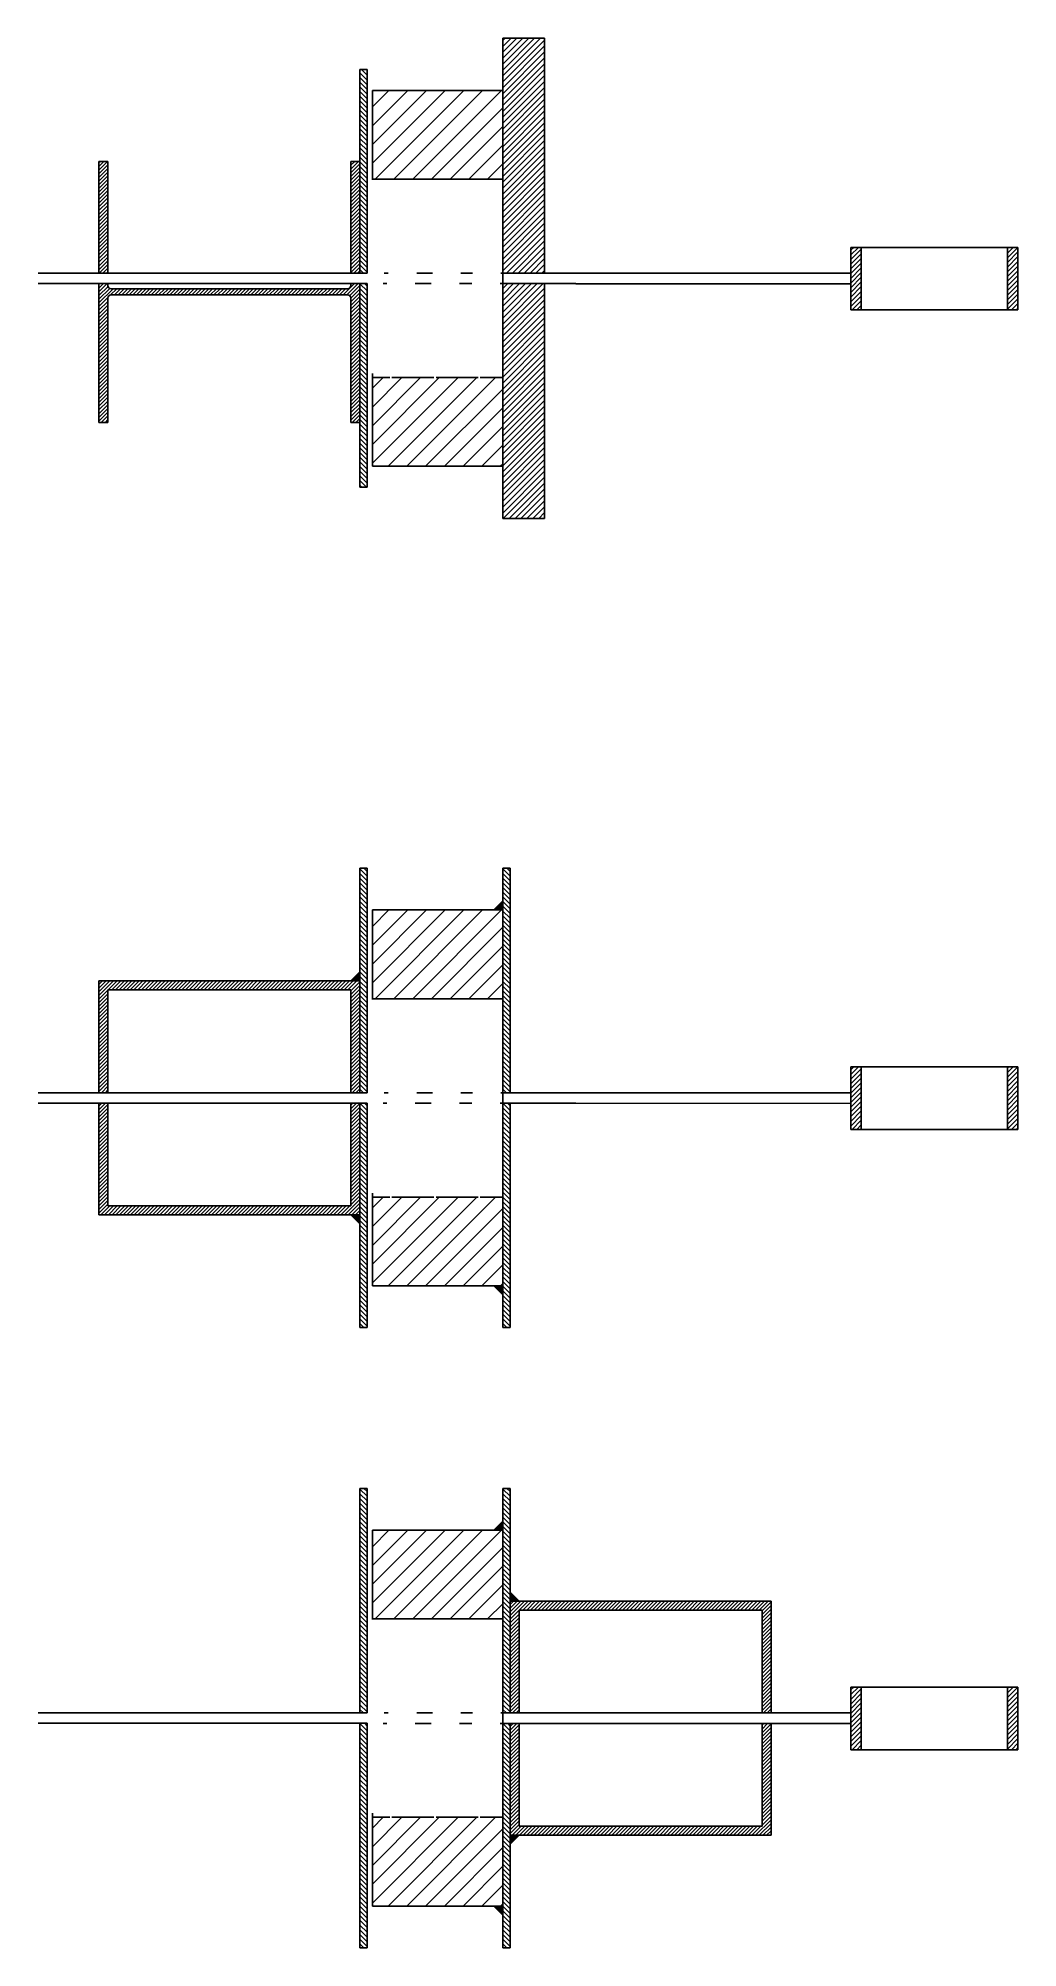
# Model space of a CAD drawing. Header units: millimetres. Extents: x 746 to 16552, y -884 to 8132.
# Drawn here: x 10163 to 11102, y -884 to 945 of the extents above; entities that cross this region are included whole.
import ezdxf

# ---------------------------------------------------------------- set-up
doc = ezdxf.new("R2010")
doc.units = ezdxf.units.MM
doc.layers.add('AM_8', color=1, linetype='Continuous', lineweight=25)
pattern_1 = [(135, (0, -4133.51), (-2.245064, -2.245064), [])]
pattern_2 = [(45, (0, -4133.51), (-2.245064, 2.245064), [])]
pattern_3 = [(45, (-427, -2195.4904), (-1.76776695, 1.76776695), [])]
pattern_4 = [(135, (137, -4133.51), (-2.245064, -2.245064), [])]
pattern_5 = [(135, (0, -4727.4647), (-2.245064, -2.245064), [])]
pattern_6 = [(45, (0, -4727.4647), (-2.245064, 2.245064), [])]
pattern_7 = [(45, (-33, -2789.445), (-1.76776695, 1.76776695), [])]
pattern_8 = [(135, (137, -4727.4647), (-2.245064, -2.245064), [])]
pattern_9 = [(135, (0, -3348.5997), (-2.245064, -2.245064), [])]
pattern_10 = [(45, (0, -3348.5997), (-2.245064, 2.245064), [])]
pattern_11 = [(45, (-427, -1995.4417), (-1.76776695, 1.76776695), [])]
pattern_12 = [(45, (0, -1995.4417), (-2.8284271, 2.8284271), [])]

msp = doc.modelspace()

# ---------------------------------------------------------------- hatches: boundary and pattern name
h = msp.add_hatch()
h.set_pattern_fill('ANSI31', color=256, angle=90)
h.set_pattern_definition(pattern_9)
h.paths.add_polyline_path([(10471.737, 719.823), (10478.737, 719.823), (10478.737, 914.823), (10471.737, 914.823)])
h = msp.add_hatch()
h.set_pattern_fill('ANSI31', color=256, scale=4, style=0)
h.set_pattern_definition([(45, (-30, -3348.6), (-8.980256, 8.980256), [])])
edge = h.paths.add_edge_path(flags=0)
edge.add_arc((10543.737, 633.288), 13.5, -94.151925, -85.848075, ccw=False)
edge.add_line((10542.76, 619.823), (10502.307, 619.823))
edge.add_arc((10501.33, 633.288), 13.5, -94.151925, -85.848075, ccw=False)
edge.add_line((10500.353, 619.823), (10483.737, 619.823))
edge.add_line((10483.737, 619.823), (10483.737, 534.823))
edge.add_line((10483.737, 534.823), (10608.737, 534.823))
edge.add_line((10608.737, 534.823), (10608.737, 619.823))
edge.add_line((10608.737, 619.823), (10587.121, 619.823))
edge.add_arc((10586.144, 633.288), 13.5, -94.151925, -85.848075, ccw=False)
edge.add_line((10585.166, 619.823), (10544.714, 619.823))
h.paths.add_polyline_path([(10483.737, 894.823), (10483.737, 809.823), (10608.737, 809.823), (10608.737, 894.823)], flags=0)
edge = h.paths.add_edge_path(flags=0)
edge.add_arc((10586.144, 633.288), 13.5, -94.151925, -85.848075, ccw=False)
edge.add_line((10587.121, 619.823), (10585.166, 619.823))
edge = h.paths.add_edge_path(flags=0)
edge.add_arc((10501.33, 633.288), 13.5, -94.151925, -85.848075, ccw=False)
edge.add_line((10502.307, 619.823), (10500.353, 619.823))
edge = h.paths.add_edge_path(flags=0)
edge.add_arc((10543.737, 633.288), 13.5, -94.151925, -85.848075, ccw=False)
edge.add_line((10544.714, 619.823), (10542.76, 619.823))
edge = h.paths.add_edge_path(flags=0)
edge.add_arc((10586.144, 633.288), 13.5, -94.151925, -85.848075, ccw=False)
edge.add_line((10587.121, 619.823), (10585.166, 619.823))
edge = h.paths.add_edge_path(flags=0)
edge.add_arc((10501.33, 633.288), 13.5, -94.151925, -85.848075, ccw=False)
edge.add_line((10502.307, 619.823), (10500.353, 619.823))
edge = h.paths.add_edge_path(flags=0)
edge.add_arc((10543.737, 633.288), 13.5, -94.151925, -85.848075, ccw=False)
edge.add_line((10544.714, 619.823), (10542.76, 619.823))
h = msp.add_hatch()
h.set_pattern_fill('ANSI31', color=256)
h.set_pattern_definition(pattern_10)
h.paths.add_polyline_path([(10952.301, 744.453), (10942.301, 744.453), (10942.301, 725.614), (10942.301, 719.823), (10942.296, 709.61), (10942.258, 709.61), (10942.301, 704.823), (10942.301, 684.521), (10952.301, 684.521)])
h = msp.add_hatch()
h.set_pattern_fill('ANSI31', color=256)
h.set_pattern_definition(pattern_10)
h.paths.add_polyline_path([(11102.278, 744.453), (11092.278, 744.453), (11092.278, 684.521), (11102.278, 684.521)])
h = msp.add_hatch()
h.set_pattern_fill('ANSI31', color=256, angle=90)
h.set_pattern_definition(pattern_9)
h.paths.add_polyline_path([(10478.737, 709.823), (10471.737, 709.823), (10471.737, 514.823), (10478.737, 514.823)])
h = msp.add_hatch()
h.set_pattern_fill('ANSI31', color=256, angle=90)
h.set_pattern_definition(pattern_1)
h.paths.add_polyline_path([(10471.737, -65.087), (10478.737, -65.087), (10478.737, 149.913), (10471.737, 149.913)])
h = msp.add_hatch()
h.set_pattern_fill('ANSI31', color=256, angle=90)
h.set_pattern_definition(pattern_4)
h.paths.add_polyline_path([(10608.737, -65.087), (10615.737, -65.087), (10615.737, 149.913), (10608.737, 149.913)])
h = msp.add_hatch()
h.set_pattern_fill('ANSI31', color=256, scale=4, style=0)
h.set_pattern_definition([(45, (-30, -4133.51), (-8.980256, 8.980256), [])])
edge = h.paths.add_edge_path(flags=0)
edge.add_arc((10543.737, -151.622), 13.5, -94.151925, -85.848075, ccw=False)
edge.add_line((10542.76, -165.087), (10502.307, -165.087))
edge.add_arc((10501.33, -151.622), 13.5, -94.151925, -85.848075, ccw=False)
edge.add_line((10500.353, -165.087), (10483.737, -165.087))
edge.add_line((10483.737, -165.087), (10483.737, -250.087))
edge.add_line((10483.737, -250.087), (10608.737, -250.087))
edge.add_line((10608.737, -250.087), (10608.737, -165.087))
edge.add_line((10608.737, -165.087), (10587.121, -165.087))
edge.add_arc((10586.144, -151.622), 13.5, -94.151925, -85.848075, ccw=False)
edge.add_line((10585.166, -165.087), (10544.714, -165.087))
h.paths.add_polyline_path([(10483.737, 109.913), (10483.737, 24.913), (10608.737, 24.913), (10608.737, 109.913)], flags=0)
edge = h.paths.add_edge_path(flags=0)
edge.add_arc((10586.144, -151.622), 13.5, -94.151925, -85.848075, ccw=False)
edge.add_line((10587.121, -165.087), (10585.166, -165.087))
edge = h.paths.add_edge_path(flags=0)
edge.add_arc((10501.33, -151.622), 13.5, -94.151925, -85.848075, ccw=False)
edge.add_line((10502.307, -165.087), (10500.353, -165.087))
edge = h.paths.add_edge_path(flags=0)
edge.add_arc((10543.737, -151.622), 13.5, -94.151925, -85.848075, ccw=False)
edge.add_line((10544.714, -165.087), (10542.76, -165.087))
edge = h.paths.add_edge_path(flags=0)
edge.add_arc((10586.144, -151.622), 13.5, -94.151925, -85.848075, ccw=False)
edge.add_line((10587.121, -165.087), (10585.166, -165.087))
edge = h.paths.add_edge_path(flags=0)
edge.add_arc((10501.33, -151.622), 13.5, -94.151925, -85.848075, ccw=False)
edge.add_line((10502.307, -165.087), (10500.353, -165.087))
edge = h.paths.add_edge_path(flags=0)
edge.add_arc((10543.737, -151.622), 13.5, -94.151925, -85.848075, ccw=False)
edge.add_line((10544.714, -165.087), (10542.76, -165.087))
h = msp.add_hatch()
h.set_pattern_fill('ANSI31', color=256)
h.set_pattern_definition(pattern_2)
h.paths.add_polyline_path([(10952.301, -40.457), (10942.301, -40.457), (10942.301, -59.296), (10942.301, -65.087), (10942.296, -75.3), (10942.258, -75.3), (10942.301, -80.087), (10942.301, -100.389), (10952.301, -100.389)])
h = msp.add_hatch()
h.set_pattern_fill('ANSI31', color=256)
h.set_pattern_definition(pattern_2)
h.paths.add_polyline_path([(11102.278, -40.457), (11092.278, -40.457), (11092.278, -100.389), (11102.278, -100.389)])
h = msp.add_hatch()
h.set_pattern_fill('ANSI31', color=256, angle=90)
h.set_pattern_definition(pattern_1)
h.paths.add_polyline_path([(10478.737, -75.087), (10471.737, -75.087), (10471.737, -290.087), (10478.737, -290.087)])
h = msp.add_hatch()
h.set_pattern_fill('ANSI31', color=256, angle=90)
h.set_pattern_definition(pattern_4)
h.paths.add_polyline_path([(10615.737, -75.087), (10608.737, -75.087), (10608.737, -290.087), (10615.737, -290.087)])
h = msp.add_hatch()
h.set_pattern_fill('ANSI31', color=256, angle=90)
h.set_pattern_definition(pattern_5)
h.paths.add_polyline_path([(10471.737, -659.042), (10478.737, -659.042), (10478.737, -444.042), (10471.737, -444.042)])
h = msp.add_hatch()
h.set_pattern_fill('ANSI31', color=256, angle=90)
h.set_pattern_definition(pattern_8)
h.paths.add_polyline_path([(10608.737, -659.042), (10615.737, -659.042), (10615.737, -444.042), (10608.737, -444.042)])
h = msp.add_hatch()
h.set_pattern_fill('ANSI31', color=256, scale=4, style=0)
h.set_pattern_definition([(45, (-30, -4727.465), (-8.980256, 8.980256), [])])
edge = h.paths.add_edge_path(flags=0)
edge.add_arc((10543.737, -745.577), 13.5, -94.151925, -85.848075, ccw=False)
edge.add_line((10542.76, -759.042), (10502.307, -759.042))
edge.add_arc((10501.33, -745.577), 13.5, -94.151925, -85.848075, ccw=False)
edge.add_line((10500.353, -759.042), (10483.737, -759.042))
edge.add_line((10483.737, -759.042), (10483.737, -844.042))
edge.add_line((10483.737, -844.042), (10608.737, -844.042))
edge.add_line((10608.737, -844.042), (10608.737, -759.042))
edge.add_line((10608.737, -759.042), (10587.121, -759.042))
edge.add_arc((10586.144, -745.577), 13.5, -94.151925, -85.848075, ccw=False)
edge.add_line((10585.166, -759.042), (10544.714, -759.042))
h.paths.add_polyline_path([(10483.737, -484.042), (10483.737, -569.042), (10608.737, -569.042), (10608.737, -484.042)], flags=0)
edge = h.paths.add_edge_path(flags=0)
edge.add_arc((10586.144, -745.577), 13.5, -94.151925, -85.848075, ccw=False)
edge.add_line((10587.121, -759.042), (10585.166, -759.042))
edge = h.paths.add_edge_path(flags=0)
edge.add_arc((10501.33, -745.577), 13.5, -94.151925, -85.848075, ccw=False)
edge.add_line((10502.307, -759.042), (10500.353, -759.042))
edge = h.paths.add_edge_path(flags=0)
edge.add_arc((10543.737, -745.577), 13.5, -94.151925, -85.848075, ccw=False)
edge.add_line((10544.714, -759.042), (10542.76, -759.042))
edge = h.paths.add_edge_path(flags=0)
edge.add_arc((10586.144, -745.577), 13.5, -94.151925, -85.848075, ccw=False)
edge.add_line((10587.121, -759.042), (10585.166, -759.042))
edge = h.paths.add_edge_path(flags=0)
edge.add_arc((10501.33, -745.577), 13.5, -94.151925, -85.848075, ccw=False)
edge.add_line((10502.307, -759.042), (10500.353, -759.042))
edge = h.paths.add_edge_path(flags=0)
edge.add_arc((10543.737, -745.577), 13.5, -94.151925, -85.848075, ccw=False)
edge.add_line((10544.714, -759.042), (10542.76, -759.042))
h = msp.add_hatch()
h.set_pattern_fill('ANSI31', color=256)
h.set_pattern_definition(pattern_6)
h.paths.add_polyline_path([(10952.301, -634.412), (10942.301, -634.412), (10942.301, -653.251), (10942.301, -659.042), (10942.296, -669.255), (10942.258, -669.255), (10942.301, -674.042), (10942.301, -694.344), (10952.301, -694.344)])
h = msp.add_hatch()
h.set_pattern_fill('ANSI31', color=256)
h.set_pattern_definition(pattern_6)
h.paths.add_polyline_path([(11102.278, -634.412), (11092.278, -634.412), (11092.278, -694.344), (11102.278, -694.344)])
h = msp.add_hatch()
h.set_pattern_fill('ANSI31', color=256, angle=90)
h.set_pattern_definition(pattern_5)
h.paths.add_polyline_path([(10478.737, -669.042), (10471.737, -669.042), (10471.737, -884.042), (10478.737, -884.042)])
h = msp.add_hatch()
h.set_pattern_fill('ANSI31', color=256, angle=90)
h.set_pattern_definition(pattern_8)
h.paths.add_polyline_path([(10615.737, -669.042), (10608.737, -669.042), (10608.737, -884.042), (10615.737, -884.042)])
at = {"layer": 'AM_8'}
h = msp.add_hatch(dxfattribs=at)
h.set_pattern_fill('_U', color=0, scale=4, angle=45, style=0, pattern_type=0)
h.set_pattern_definition(pattern_12)
h.paths.add_polyline_path([(10648.737, 719.823), (10648.737, 944.823), (10608.737, 944.823), (10608.737, 809.823), (10608.737, 806.309), (10608.737, 719.823)])
at = {"layer": 'AM_8', "true_color": 0xf1eb1f}
h = msp.add_hatch(dxfattribs=at)
h.set_pattern_fill('_U', color=2, scale=2.5, angle=45, style=0, pattern_type=0)
h.set_pattern_definition(pattern_11)
h.paths.add_polyline_path([(10230.337, 719.823), (10230.337, 826.84), (10221.737, 826.84), (10221.737, 719.823)])
h = msp.add_hatch(dxfattribs=at)
h.set_pattern_fill('_U', color=2, scale=2.5, angle=45, style=0, pattern_type=0)
h.set_pattern_definition(pattern_11)
h.paths.add_polyline_path([(10463.137, 826.84), (10463.137, 719.823), (10471.737, 719.823), (10471.737, 826.84)])
h = msp.add_hatch(dxfattribs=at)
h.set_pattern_fill('_U', color=2, scale=2.5, angle=45, style=0, pattern_type=0)
h.set_pattern_definition(pattern_11)
edge = h.paths.add_edge_path()
edge.add_arc((10460.137, 695.94), 3, 0, 90, ccw=False)
edge.add_line((10463.137, 695.94), (10463.137, 576.84))
edge.add_line((10463.137, 576.84), (10471.737, 576.84))
edge.add_line((10471.737, 576.84), (10471.737, 709.629))
edge.add_line((10471.737, 709.629), (10463.137, 709.632))
edge.add_line((10463.137, 709.632), (10463.137, 707.74))
edge.add_arc((10460.137, 707.74), 3, -90, 0, ccw=False)
edge.add_line((10460.137, 704.74), (10233.337, 704.74))
edge.add_arc((10233.337, 707.74), 3, 180, 270, ccw=False)
edge.add_line((10230.337, 707.74), (10230.337, 709.74))
edge.add_line((10230.337, 709.74), (10221.737, 709.74))
edge.add_line((10221.737, 709.74), (10221.737, 576.84))
edge.add_line((10221.737, 576.84), (10230.337, 576.84))
edge.add_line((10230.337, 576.84), (10230.337, 695.94))
edge.add_arc((10233.337, 695.94), 3, 90, 180, ccw=False)
edge.add_line((10233.337, 698.94), (10460.137, 698.94))
at = {"layer": 'AM_8'}
h = msp.add_hatch(dxfattribs=at)
h.set_pattern_fill('_U', color=0, scale=4, angle=45, style=0, pattern_type=0)
h.set_pattern_definition(pattern_12)
h.paths.add_polyline_path([(10648.737, 484.823), (10648.737, 709.74), (10638.737, 709.74), (10608.737, 709.753), (10608.737, 484.823)])
for points in [[(10608.737, 118.513), (10600.137, 109.913), (10608.737, 109.913)], [(10471.737, 50.529), (10463.137, 41.929), (10471.737, 41.929)], [(10471.737, -190.774), (10463.137, -182.174), (10471.737, -182.174)], [(10608.737, -258.758), (10600.137, -250.158), (10608.737, -250.158)], [(10608.737, -475.442), (10600.137, -484.042), (10608.737, -484.042)], [(10615.737, -552.025), (10624.337, -552.025), (10615.737, -543.425)], [(10615.737, -776.129), (10624.337, -776.129), (10615.737, -784.729)], [(10608.737, -852.712), (10600.137, -844.112), (10608.737, -844.112)]]:
    msp.add_hatch(color=0, dxfattribs=at).paths.add_polyline_path(points)
at = {"layer": 'AM_8', "true_color": 0xf1eb1f}
h = msp.add_hatch(dxfattribs=at)
h.set_pattern_fill('_U', color=2, scale=2.5, angle=45, style=0, pattern_type=0)
h.set_pattern_definition(pattern_3)
h.paths.add_polyline_path([(10463.137, -65.087), (10471.737, -65.087), (10471.737, 41.929), (10221.737, 41.929), (10221.737, -65.087), (10230.337, -65.087), (10230.337, 33.329), (10463.137, 33.329)])
h = msp.add_hatch(dxfattribs=at)
h.set_pattern_fill('_U', color=2, scale=2.5, angle=45, style=0, pattern_type=0)
h.set_pattern_definition(pattern_3)
h.paths.add_polyline_path([(10463.137, -75.158), (10471.737, -75.158), (10471.737, -182.174), (10221.737, -182.174), (10221.737, -75.158), (10230.337, -75.158), (10230.337, -173.574), (10463.137, -173.574)])
h = msp.add_hatch(dxfattribs=at)
h.set_pattern_fill('_U', color=2, scale=2.5, angle=45, style=0, pattern_type=0)
h.set_pattern_definition(pattern_7)
h.paths.add_polyline_path([(10857.137, -659.042), (10865.737, -659.042), (10865.737, -552.025), (10615.737, -552.025), (10615.737, -659.042), (10624.337, -659.042), (10624.337, -560.625), (10857.137, -560.625)])
h = msp.add_hatch(dxfattribs=at)
h.set_pattern_fill('_U', color=2, scale=2.5, angle=45, style=0, pattern_type=0)
h.set_pattern_definition(pattern_7)
h.paths.add_polyline_path([(10857.137, -669.112), (10865.737, -669.112), (10865.737, -776.129), (10615.737, -776.129), (10615.737, -669.112), (10624.337, -669.112), (10624.337, -767.529), (10857.137, -767.529)])

# ---------------------------------------------------------------- linework, layer by layer
for p, q in [((10608.737, 894.823), (10608.737, 944.823)), ((10608.737, 944.823), (10648.737, 944.823)), ((10648.737, 944.823), (10648.737, 719.823)), ((10478.737, 914.823), (10471.737, 914.823)), ((10471.737, 914.823), (10471.737, 719.823)), ((10478.737, 914.823), (10478.737, 719.823)), ((10608.737, 894.823), (10483.737, 894.823)), ((10483.737, 894.823), (10483.737, 809.167)), ((10608.737, 719.823), (10608.737, 894.823)), ((10608.737, 755.126), (10608.737, 844.455)), ((10230.337, 826.84), (10221.737, 826.84)), ((10221.737, 826.84), (10221.737, 719.823)), ((10230.337, 826.84), (10230.337, 719.823)), ((10463.137, 826.84), (10463.137, 719.823)), ((10463.137, 826.84), (10471.737, 826.84)), ((10471.737, 826.84), (10471.737, 719.823)), ((10648.737, 826.84), (10648.737, 719.823)), ((10608.737, 809.823), (10483.737, 809.823)), ((10608.737, 719.823), (10608.737, 809.823)), ((10608.737, 719.823), (10608.737, 809.823)), ((10608.737, 755.126), (10608.737, 745.126)), ((10608.737, 719.823), (10608.737, 745.126)), ((11092.301, 744.453), (10942.301, 744.453)), ((10942.301, 744.453), (10942.301, 725.614)), ((10952.301, 744.453), (10952.301, 684.521)), ((11092.278, 744.453), (11092.278, 684.521)), ((11092.278, 744.453), (11102.278, 744.453)), ((11102.278, 744.453), (11102.278, 684.521)), ((10163.457, 719.823), (10478.737, 719.823)), ((10494.975, 719.823), (10498.973, 719.823)), ((10526.201, 719.823), (10541.38, 719.823)), ((10568.607, 719.823), (10579.789, 719.823)), ((10606.882, 719.823), (10638.737, 719.823)), ((10608.737, 719.823), (10608.737, 709.753)), ((10638.737, 719.823), (10678.737, 719.823)), ((10648.737, 719.823), (10648.737, 724.823)), ((10678.737, 719.823), (10942.301, 719.823)), ((10942.301, 719.823), (10942.296, 709.61)), ((10942.301, 725.614), (10942.301, 719.823)), ((10163.457, 709.823), (10478.737, 709.823)), ((10221.737, 709.823), (10221.737, 576.84)), ((10230.337, 709.74), (10230.337, 707.74)), ((10230.337, 695.94), (10230.337, 576.84)), ((10233.337, 704.74), (10238.337, 704.74)), ((10233.337, 704.74), (10346.737, 704.74)), ((10233.337, 698.94), (10346.737, 698.94)), ((10460.137, 704.74), (10346.737, 704.74)), ((10460.137, 698.94), (10346.737, 698.94)), ((10463.137, 709.632), (10463.137, 707.74)), ((10463.137, 695.94), (10463.137, 576.84)), ((10471.737, 709.823), (10471.737, 514.823)), ((10471.737, 709.629), (10471.737, 585.44)), ((10478.737, 709.823), (10478.737, 514.823)), ((10494.142, 709.802), (10497.669, 709.8)), ((10524.895, 709.788), (10540.074, 709.782)), ((10567.3, 709.77), (10578.953, 709.765)), ((10606.045, 709.754), (10638.737, 709.74)), ((10608.737, 684.521), (10608.737, 709.753)), ((10638.737, 709.74), (10678.737, 709.74)), ((10648.737, 709.74), (10648.737, 674.521)), ((10648.737, 709.74), (10648.737, 704.74)), ((10648.737, 709.74), (10648.737, 585.44)), ((10678.737, 709.723), (10942.258, 709.61)), ((10942.301, 704.823), (10942.258, 709.61)), ((10942.301, 704.823), (10942.301, 684.521)), ((10608.737, 513.031), (10608.737, 684.521)), ((10942.301, 684.521), (11102.278, 684.521)), ((10648.737, 674.521), (10648.737, 484.823)), ((10483.737, 623.696), (10483.737, 619.823)), ((10483.737, 623.696), (10483.737, 534.823)), ((10483.737, 619.823), (10500.353, 619.823)), ((10502.307, 619.823), (10542.76, 619.823)), ((10544.714, 619.823), (10585.166, 619.823)), ((10587.121, 619.823), (10608.737, 619.823)), ((10471.737, 585.44), (10471.737, 576.84)), ((10478.877, 585.44), (10478.877, 585.44)), ((10648.737, 585.44), (10648.737, 576.84)), ((10221.737, 576.84), (10230.337, 576.84)), ((10471.737, 576.84), (10463.137, 576.84)), ((10483.737, 534.823), (10608.737, 534.823)), ((10608.737, 534.823), (10608.737, 484.823)), ((10471.737, 514.823), (10478.737, 514.823)), ((10608.737, 513.031), (10608.737, 484.823)), ((10608.737, 484.823), (10648.737, 484.823)), ((10471.737, 149.913), (10471.737, -65.087)), ((10471.737, 149.913), (10478.737, 149.913)), ((10478.737, 149.913), (10478.737, -65.087)), ((10608.737, 149.913), (10608.737, -65.087)), ((10608.737, 149.913), (10615.737, 149.913)), ((10608.737, 109.913), (10608.737, 149.913)), ((10615.737, 149.913), (10615.737, -65.087)), ((10608.737, 109.913), (10483.737, 109.913)), ((10483.737, 109.913), (10483.737, 24.257)), ((10600.137, 109.913), (10608.737, 118.513)), ((10608.737, -65.087), (10608.737, 109.913)), ((10608.737, -29.784), (10608.737, 59.544)), ((10230.337, 41.929), (10221.737, 41.929)), ((10221.737, 41.929), (10221.737, -65.087)), ((10230.337, 41.929), (10463.137, 41.929)), ((10463.137, 41.929), (10471.737, 50.529)), ((10463.137, 41.929), (10471.737, 41.929)), ((10471.737, 41.929), (10471.737, -65.087)), ((10230.337, 33.329), (10230.337, -65.087)), ((10230.337, 33.329), (10463.137, 33.329)), ((10463.137, 33.329), (10463.137, -65.087)), ((10608.737, 24.913), (10483.737, 24.913)), ((10608.737, -65.087), (10608.737, 24.913)), ((10608.737, -65.087), (10608.737, 24.913)), ((10608.737, -29.784), (10608.737, -39.784)), ((10608.737, -65.087), (10608.737, -39.784)), ((11092.301, -40.457), (10942.301, -40.457)), ((10942.301, -40.457), (10942.301, -59.296)), ((10952.301, -40.457), (10952.301, -100.389)), ((11092.278, -40.457), (11092.278, -100.389)), ((11092.278, -40.457), (11102.278, -40.457)), ((11102.278, -40.457), (11102.278, -100.389)), ((10163.457, -65.087), (10478.737, -65.087)), ((10494.975, -65.087), (10498.973, -65.087)), ((10526.201, -65.087), (10541.38, -65.087)), ((10568.607, -65.087), (10579.789, -65.087)), ((10606.882, -65.087), (10638.737, -65.087)), ((10608.737, -65.087), (10608.737, -75.158)), ((10638.737, -65.087), (10678.737, -65.087)), ((10678.737, -65.087), (10942.301, -65.087)), ((10942.301, -65.087), (10942.296, -75.3)), ((10942.301, -59.296), (10942.301, -65.087)), ((10163.457, -75.087), (10478.737, -75.087)), ((10221.737, -182.174), (10221.737, -75.087)), ((10230.337, -173.574), (10230.337, -75.158)), ((10463.137, -173.574), (10463.137, -75.158)), ((10471.737, -75.087), (10471.737, -270.087)), ((10471.737, -182.174), (10471.737, -75.158)), ((10478.737, -75.087), (10478.737, -290.087)), ((10494.142, -75.109), (10497.669, -75.11)), ((10524.895, -75.122), (10540.074, -75.128)), ((10567.3, -75.14), (10578.953, -75.145)), ((10606.045, -75.157), (10638.737, -75.171)), ((10608.737, -75.087), (10608.737, -270.087)), ((10608.737, -100.389), (10608.737, -75.158)), ((10615.737, -75.087), (10615.737, -290.087)), ((10638.737, -75.171), (10678.737, -75.171)), ((10678.737, -75.188), (10942.258, -75.3)), ((10942.301, -80.087), (10942.258, -75.3)), ((10942.301, -80.087), (10942.301, -100.389)), ((10608.737, -250.087), (10608.737, -100.389)), ((10942.301, -100.389), (11102.278, -100.389)), ((10483.737, -161.214), (10483.737, -165.087)), ((10483.737, -161.214), (10483.737, -250.087)), ((10221.737, -182.174), (10463.137, -182.174)), ((10230.337, -173.574), (10463.137, -173.574)), ((10463.137, -182.174), (10471.737, -182.174)), ((10463.137, -182.174), (10471.737, -190.774)), ((10483.737, -165.087), (10500.353, -165.087)), ((10502.307, -165.087), (10542.76, -165.087)), ((10544.714, -165.087), (10585.166, -165.087)), ((10587.121, -165.087), (10608.737, -165.087)), ((10483.737, -250.087), (10608.737, -250.087)), ((10600.137, -250.158), (10608.737, -258.758)), ((10471.737, -270.087), (10471.737, -290.087)), ((10608.737, -270.087), (10608.737, -290.087)), ((10471.737, -290.087), (10478.737, -290.087)), ((10608.737, -290.087), (10615.737, -290.087)), ((10471.737, -444.042), (10471.737, -659.042)), ((10471.737, -444.042), (10478.737, -444.042)), ((10478.737, -444.042), (10478.737, -659.042)), ((10608.737, -444.042), (10608.737, -659.042)), ((10608.737, -444.042), (10615.737, -444.042)), ((10615.737, -444.042), (10615.737, -659.042)), ((10600.137, -484.042), (10608.737, -475.442)), ((10608.737, -484.042), (10483.737, -484.042)), ((10483.737, -484.042), (10483.737, -569.698)), ((10608.737, -659.042), (10608.737, -484.042)), ((10608.737, -623.739), (10608.737, -534.41)), ((10615.737, -552.025), (10615.737, -543.425)), ((10615.737, -543.425), (10624.337, -552.025)), ((10624.337, -552.025), (10615.737, -552.025)), ((10615.737, -552.025), (10615.737, -659.042)), ((10624.337, -552.025), (10615.737, -552.025)), ((10624.337, -552.025), (10857.137, -552.025)), ((10624.337, -560.625), (10624.337, -659.042)), ((10624.337, -560.625), (10857.137, -560.625)), ((10857.137, -552.025), (10865.737, -552.025)), ((10857.137, -560.625), (10857.137, -659.042)), ((10865.737, -552.025), (10865.737, -659.042)), ((10608.737, -569.042), (10483.737, -569.042)), ((10608.737, -659.042), (10608.737, -569.042)), ((10608.737, -659.042), (10608.737, -569.042)), ((10608.737, -623.739), (10608.737, -633.739)), ((10608.737, -659.042), (10608.737, -633.739)), ((11092.301, -634.412), (10942.301, -634.412)), ((10942.301, -634.412), (10942.301, -653.251)), ((10952.301, -634.412), (10952.301, -694.344)), ((11092.278, -634.412), (11092.278, -694.344)), ((11092.278, -634.412), (11102.278, -634.412)), ((11102.278, -634.412), (11102.278, -694.344)), ((10942.301, -653.251), (10942.301, -659.042)), ((10163.457, -659.042), (10478.737, -659.042)), ((10163.457, -669.042), (10478.737, -669.042)), ((10471.737, -669.042), (10471.737, -864.042)), ((10478.737, -669.042), (10478.737, -884.042)), ((10494.142, -669.063), (10497.669, -669.065)), ((10494.975, -659.042), (10498.973, -659.042)), ((10524.895, -669.077), (10540.074, -669.083)), ((10526.201, -659.042), (10541.38, -659.042)), ((10567.3, -669.095), (10578.953, -669.1)), ((10568.607, -659.042), (10579.789, -659.042)), ((10606.045, -669.111), (10638.737, -669.125)), ((10606.882, -659.042), (10638.737, -659.042)), ((10608.737, -659.042), (10608.737, -669.112)), ((10608.737, -669.042), (10608.737, -864.042)), ((10608.737, -694.344), (10608.737, -669.112)), ((10615.737, -776.129), (10615.737, -669.042)), ((10615.737, -669.042), (10615.737, -884.042)), ((10624.337, -767.529), (10624.337, -669.112)), ((10638.737, -659.042), (10678.737, -659.042)), ((10638.737, -669.125), (10678.737, -669.125)), ((10678.737, -659.042), (10942.301, -659.042)), ((10678.737, -669.142), (10942.258, -669.255)), ((10857.137, -767.529), (10857.137, -669.112)), ((10865.737, -776.129), (10865.737, -669.112)), ((10942.301, -674.042), (10942.258, -669.255)), ((10942.301, -659.042), (10942.296, -669.255)), ((10942.301, -674.042), (10942.301, -694.344)), ((10608.737, -844.042), (10608.737, -694.344)), ((10942.301, -694.344), (11102.278, -694.344)), ((10483.737, -755.169), (10483.737, -759.042)), ((10483.737, -755.169), (10483.737, -844.042)), ((10483.737, -759.042), (10500.353, -759.042)), ((10502.307, -759.042), (10542.76, -759.042)), ((10544.714, -759.042), (10585.166, -759.042)), ((10587.121, -759.042), (10608.737, -759.042)), ((10624.337, -767.529), (10857.137, -767.529)), ((10615.737, -776.129), (10857.137, -776.129)), ((10615.737, -784.729), (10624.337, -776.129)), ((10857.137, -776.129), (10865.737, -776.129)), ((10483.737, -844.042), (10608.737, -844.042)), ((10600.137, -844.112), (10608.737, -852.712)), ((10471.737, -864.042), (10471.737, -884.042)), ((10608.737, -864.042), (10608.737, -884.042)), ((10471.737, -884.042), (10478.737, -884.042)), ((10608.737, -884.042), (10615.737, -884.042))]:
    msp.add_line(p, q)
for centre, start, end in [((10233.337, 707.74), 180, 270), ((10233.337, 695.94), 90, 180), ((10460.137, 707.74), 270, 0), ((10460.137, 695.94), 0, 90)]:
    msp.add_arc(centre, 3, start, end)

doc.saveas('drawing.dxf')
